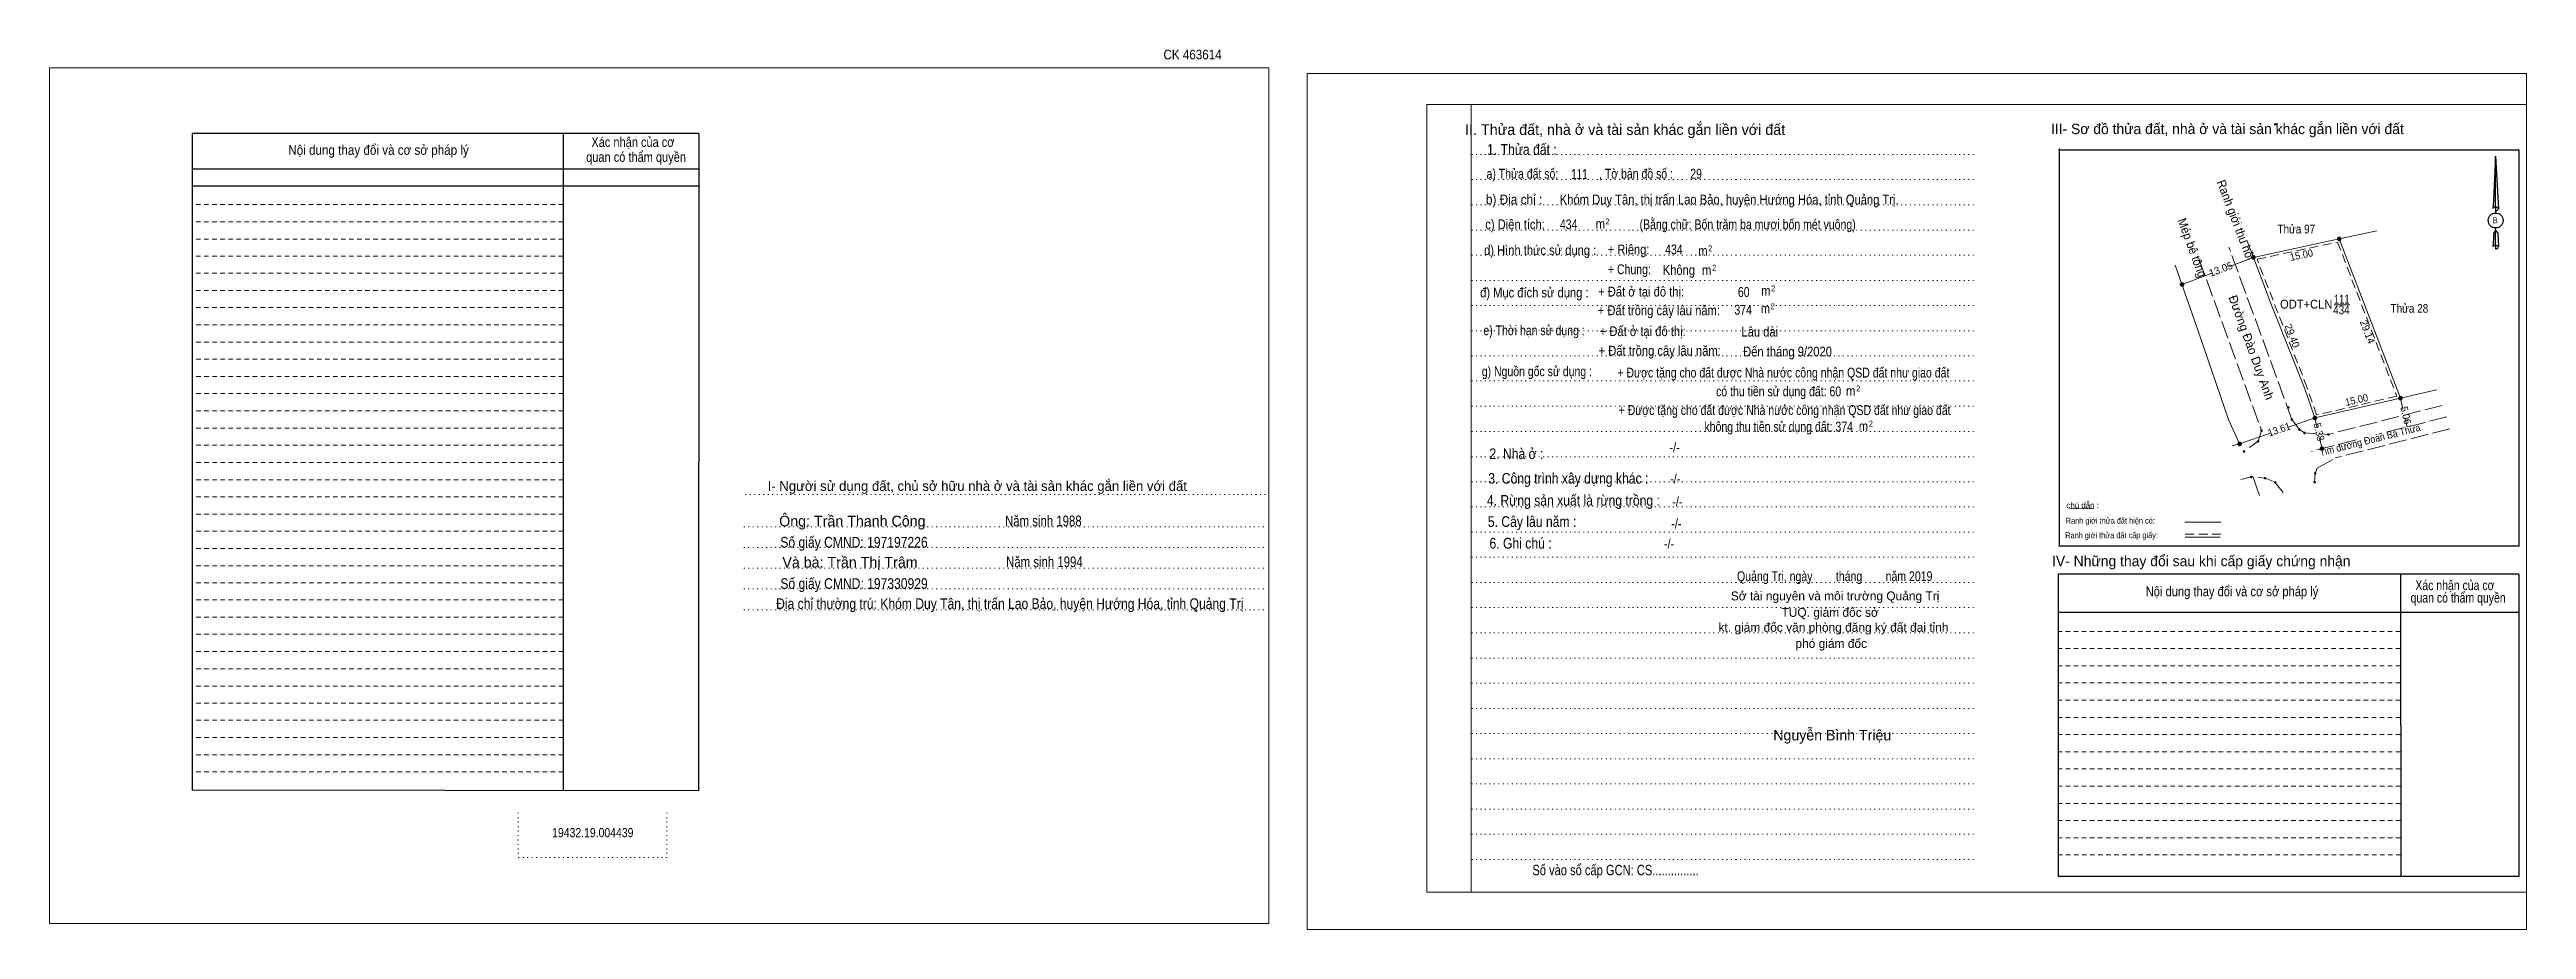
# Model space of a CAD drawing. Header units: metres. Extents: x 534849 to 535830, y 1837099 to 1837640.
# Drawn here: x 534848.9 to 535272.4, y 1837467 to 1837617.4 of the extents above; entities that cross this region are included whole.
import ezdxf
from ezdxf.enums import TextEntityAlignment as Align

# ---------------------------------------------------------------- set-up
doc = ezdxf.new("R2010")
doc.units = ezdxf.units.M
doc.header["$LTSCALE"] = 0.51
doc.header["$PDMODE"] = 32
doc.header["$PDSIZE"] = 0.255
for name, pattern in [('DOTTED', [1.5, 0.3, -1.2]), ('LONG_DASHED', [7.5, 6, -1.5]), ('MEDIUM_DASHED', [4.5, 3, -1.5]), ('SHORT_DASHED', [2.7, 1.5, -1.2])]:
    doc.linetypes.add(name, pattern=pattern)
for name, color, linetype, lineweight in [('1', 7, 'Continuous', 13), ('10', 7, 'Continuous', 13), ('14', 7, 'LONG_DASHED', 13), ('18', 7, 'Continuous', 25), ('2', 7, 'LONG_DASHED', 13), ('28', 7, 'Continuous', 25), ('55', 7, 'Continuous', 13)]:
    doc.layers.add(name, color=color, linetype=linetype, lineweight=lineweight)
for name, color, linetype in [('13', 7, 'Continuous'), ('40', 7, 'Continuous'), ('8', 7, 'Continuous'), ('9', 7, 'Continuous')]:
    doc.layers.add(name, color=color, linetype=linetype)

msp = doc.modelspace()

# ---------------------------------------------------------------- texts
at = {"layer": '10'}
for s, height, p in [('TUQ. giám đốc sở', 1.524, (535153.34, 1837520.46)), ('kt. giám đốc văn phòng đăng ký đất đai tỉnh', 1.524, (535153.92, 1837517.9)), ('phó giám đốc', 1.524, (535153.53, 1837515.14)), ('Nguyễn Bình Triệu', 1.808, (535153.705, 1837499.34))]:
    msp.add_text(s, height=height, dxfattribs=at).set_placement(p, align=Align.CENTER)
at = {"layer": '13', "width": 0.8}
for s, p in [('+ Được tặng cho đất được Nhà nước công nhận QSD đất như giao đất', (535145.345, 1837561.35)), ('+ Được tặng cho đất được Nhà nước công nhận QSD đất như giao đất', (535145.555, 1837554.95)), ('có thu tiền sử dụng đất: 60', (535144.535, 1837558.15)), ('không thu tiền sử dụng đất: 374', (535144.55, 1837552.12))]:
    msp.add_text(s, height=1.68, dxfattribs=at).set_placement(p, align=Align.CENTER)
at = {"layer": '14'}
for s, height, rotation, width, p in [('Ranh giới thu hồi', 1.5, 290.879, 0.95, (535221.9776, 1837587.9973)), ('Mép bê tông', 1.5, 290.013, 0.95, (535214.525, 1837583.2766)), ('15.00', 1.25, 12.081, 0.95, (535234.0392, 1837581.6886)), ('15.00', 1.249, 13.063, 0.95, (535243.4788, 1837556.9229)), ('5.06', 1.25, 283.106, 0.95, (535251.16, 1837554.7467)), ('13.61', 1.25, 19.034, 0.95, (535230.2963, 1837551.8804)), ('5.38', 1.25, 283.106, 0.95, (535236.3153, 1837551.9167)), ('Tim đường Đoàn Bá Thừa', 1.25, 14.293, 0.9, (535245.7657, 1837550.0938))]:
    msp.add_text(s, height=height, rotation=rotation, dxfattribs=dict(at, width=width)).set_placement(p, align=Align.CENTER)
for s, width, p in [('Thửa 97', 0.85, (535233.035, 1837585.97)), ('ODT+CLN', 0.95, (535234.73, 1837573.14)), ('434', 0.85, (535240.745, 1837572.15)), ('111', 0.8, (535240.8, 1837573.99)), ('Thửa 28', 0.85, (535252.365, 1837572.42))]:
    msp.add_text(s, height=1.5, dxfattribs=dict(at, width=width)).set_placement(p, align=Align.CENTER)
for s, height, rotation, p in [('13.05', 1.25, 20.823, (535220.3528, 1837579.2799)), ('Đường Đào Duy Anh', 1.5, 290.02, (535224.6389, 1837566.2318)), ('29.40', 1.25, 290.969, (535231.7463, 1837568.2587)), ('29.14', 1.249, 291.035, (535244.6086, 1837568.9392))]:
    msp.add_text(s, height=height, rotation=rotation, dxfattribs=at).set_placement(p, align=Align.CENTER)
at = {"layer": '18'}
for s, height, p in [('II. Thửa đất, nhà ở và tài sản khác gắn liền với đất', 1.828, (535118.295, 1837602.81)), ('Sở tài nguyên và môi trường Quảng Trị', 1.524, (535154.19, 1837523.27))]:
    msp.add_text(s, height=height, dxfattribs=at).set_placement(p, align=Align.CENTER)
for s, height, width, p in [('1. Thửa đất :', 1.828, 0.85, (535100.645, 1837599.41)), ('a) Thửa đất số:              , Tờ bản đồ số : ', 1.676, 0.8, (535110.785, 1837595.34)), ('29', 1.68, 0.8, (535130.425, 1837595.34)), ('b) Địa chỉ : ', 1.676, 0.9, (535099.59, 1837590.95)), ('Khóm Duy Tân, thị trấn Lao Bảo, huyện Hướng Hóa, tỉnh Quảng Trị.', 1.683, 0.85, (535136.09, 1837590.93)), ('c) Diện tích: ', 1.679, 0.85, (535099.74, 1837586.69)), ('434', 1.68, 0.8, (535108.64, 1837586.69)), (' m', 1.676, 0.85, (535113.79, 1837586.77)), ('2', 1.016, 0.75, (535115.3, 1837587.51)), ('(Bằng chữ: Bốn trăm ba mươi bốn mét vuông)', 1.68, 0.8, (535139.235, 1837586.69)), ('B', 1.016, 0.9, (535267.035, 1837587.72)), ('d) Hình thức sử dụng :', 1.676, 0.85, (535103.765, 1837582.28)), ('+ Riêng: ', 1.676, 0.85, (535119.15, 1837582.4)), ('434', 1.68, 0.8, (535126.63, 1837582.4)), (' m', 1.676, 0.85, (535131.33, 1837582.17)), ('2', 1.016, 0.75, (535132.84, 1837582.91)), ('       + Chung:', 1.676, 0.8, (535117.28, 1837579.01)), ('Không', 1.676, 0.85, (535127.48, 1837578.9)), (' m', 1.676, 0.85, (535131.97, 1837578.87)), ('2', 1.016, 0.75, (535133.52, 1837579.61)), ('đ) Mục đích sử dụng :', 1.676, 0.85, (535102.775, 1837575.04)), ('+ Đất trồng cây lâu năm:', 1.683, 0.85, (535124.055, 1837572)), ('+ Đất ở tại đô thị:', 1.683, 0.85, (535121.025, 1837575.19)), ('374', 1.68, 0.8, (535138.47, 1837572.09)), ('60', 1.68, 0.8, (535138.57, 1837575.13)), (' m', 1.676, 0.85, (535142.01, 1837572.3)), (' m', 1.676, 0.85, (535142.08, 1837575.34)), ('2', 1.016, 0.75, (535143.52, 1837573.03)), ('2', 1.016, 0.75, (535143.6, 1837576.08)), ('e) Thời hạn sử dụng :', 1.676, 0.8, (535102.72, 1837568.58)), ('+ Đất ở tại đô thị:', 1.683, 0.85, (535121.305, 1837568.43)), ('Lâu dài', 1.679, 0.85, (535141.32, 1837568.35)), ('+ Đất trồng cây lâu năm:', 1.683, 0.85, (535124.205, 1837565.1)), ('Đến tháng 9/2020', 1.68, 0.85, (535146.055, 1837564.95)), ('g) Nguồn gốc sử dụng :', 1.676, 0.8, (535103.21, 1837561.58)), (' m', 1.676, 0.85, (535156.59, 1837558.23)), ('2', 1.016, 0.75, (535158.14, 1837558.97)), (' m', 1.676, 0.85, (535158.76, 1837552.2)), ('2', 1.016, 0.75, (535160.31, 1837552.94)), ('2. Nhà ở :', 1.828, 0.85, (535099.7, 1837547.41)), ('3. Công trình xây dựng khác :', 1.828, 0.85, (535108.58, 1837543.21)), ('4. Rừng sản xuất là rừng trồng :', 1.828, 0.85, (535109.45, 1837539.44)), ('5. Cây lâu năm :', 1.828, 0.85, (535102.385, 1837535.82)), ('6. Ghi chú :', 1.828, 0.85, (535100.415, 1837532.12)), ('Quảng Trị, ngày        tháng        năm 2019', 1.682, 0.8, (535154.125, 1837526.56)), ('19432.19.004439', 1.57, 0.85, (534941.81, 1837482.8)), ('Số vào sổ cấp GCN: CS...............', 1.777, 0.8, (535116.645, 1837476.3))]:
    msp.add_text(s, height=height, dxfattribs=dict(at, width=width)).set_placement(p, align=Align.CENTER)
at = {"layer": '2'}
for s, width, p in [('Xác nhận của cơ', 0.85, (534948.675, 1837600.76)), ('Xác nhận của cơ', 0.85, (534948.675, 1837600.76)), ('Nội dung thay đổi và cơ sở pháp lý', 0.9, (534905.185, 1837599.41)), ('Nội dung thay đổi và cơ sở pháp lý', 0.9, (534905.185, 1837599.41)), (' quan có thẩm quyền', 0.85, (534948.945, 1837598.21)), (' quan có thẩm quyền', 0.85, (534948.945, 1837598.21))]:
    msp.add_text(s, height=1.656, dxfattribs=dict(at, width=width)).set_placement(p, align=Align.CENTER)
at = {"layer": '28'}
for s, height, p in [('III- Sơ đồ thửa đất, nhà ở và tài sản khác gắn liền với đất', 1.778, (535221.25, 1837602.95)), ('I- Người sử dụng đất, chủ sở hữu nhà ở và tài sản khác gắn liền với đất', 1.679, (535007.545, 1837541.98)), ('IV- Những thay đổi sau khi cấp giấy chứng nhận', 1.778, (535216.79, 1837529.11))]:
    msp.add_text(s, height=height, dxfattribs=at).set_placement(p, align=Align.CENTER)
for s, height, width, p in [('-/-', 1.676, 0.85, (535126.755, 1837548.57)), ('-/-', 1.676, 0.85, (535126.865, 1837543.23)), ('-/-', 1.676, 0.85, (535127.225, 1837539.3)), ('Năm sinh 1988', 1.82, 0.8, (535018.835, 1837535.94)), ('-/-', 1.676, 0.85, (535127.055, 1837535.57)), ('Số giấy CMND: 197197226', 1.82, 0.85, (534986.47, 1837532.3)), ('Năm sinh 1994', 1.82, 0.8, (535019.015, 1837528.95)), ('-/-', 1.676, 0.85, (535125.805, 1837532.11)), ('Số giấy CMND: 197330929', 1.82, 0.85, (534986.475, 1837525.24)), ('Xác nhận của cơ', 1.676, 0.8, (535260.15, 1837525.02)), ('Địa chỉ thường trú: Khóm Duy Tân, thị trấn Lao Bảo, huyện Hướng Hóa, tỉnh Quảng Trị', 1.82, 0.85, (535013.095, 1837521.8)), ('Nội dung thay đổi và cơ sở pháp lý', 1.676, 0.85, (535222.045, 1837523.97)), (' quan có thẩm quyền', 1.676, 0.8, (535260.45, 1837522.89))]:
    msp.add_text(s, height=height, dxfattribs=dict(at, width=width)).set_placement(p, align=Align.CENTER)
at = {"layer": '40', "width": 0.9}
msp.add_text('CK 463614', height=1.652, dxfattribs=at).set_placement((535044.345, 1837615.72), align=Align.CENTER)
at = {"layer": '55'}
msp.add_text('chú dẫn :', height=1.012, rotation=359.974, dxfattribs=at).set_placement((535196.5098, 1837539.0185), align=Align.CENTER)
at = {"layer": '55', "width": 0.9}
for s, p in [('Ranh giới thửa đất cấp giấy:', (535201.4588, 1837533.8974)), ('Ranh giới thửa đất hiện có:', (535201.2388, 1837536.3868))]:
    msp.add_text(s, height=1.012, rotation=0.135, dxfattribs=at).set_placement(p, align=Align.CENTER)
at = {"layer": '8', "width": 0.75}
msp.add_text('111', height=1.68, dxfattribs=at).set_placement((535110.48, 1837595.28), align=Align.CENTER)
at = {"layer": '9'}
for s, p in [('Ông: Trần Thanh Công', (534986.185, 1837535.92)), ('Và bà: Trần Thị Trâm', (534985.785, 1837528.87))]:
    msp.add_text(s, height=1.82, dxfattribs=at).set_placement(p, align=Align.CENTER)

# ---------------------------------------------------------------- hatches: boundary and pattern name
at = {"layer": '14'}
for points in [[(535226, 1837581.89, 1), (535225.4, 1837581.89, 1)], [(535240.67, 1837585.03, 1), (535240.07, 1837585.03, 1)], [(535213.8, 1837577.25, 1), (535213.2, 1837577.25, 1)], [(535251.13, 1837557.83, 1), (535250.53, 1837557.83, 1)], [(535236.52, 1837554.44, 1), (535235.92, 1837554.44, 1)], [(535223.65, 1837550, 1), (535223.05, 1837550, 1)], [(535237.74, 1837549.2, 1), (535237.14, 1837549.2, 1)]]:
    msp.add_hatch(color=256, dxfattribs=at).paths.add_polyline_path(points)

# ---------------------------------------------------------------- linework, layer by layer
at = {"layer": '1'}
for p, q in [((535084.37, 1837608.01), (535272.38, 1837608.01)), ((535084.37, 1837608.01), (535084.37, 1837473.42)), ((535272.38, 1837608.01), (535272.38, 1837472.29)), ((535084.37, 1837473.42), (535272.38, 1837473.42))]:
    msp.add_line(p, q, dxfattribs=at)
at = {"layer": '1', "linetype": 'DOTTED'}
for p, q in [((535091.98, 1837608.01), (535091.98, 1837473.42)), ((535091.98, 1837608.01), (535091.98, 1837473.42)), ((535092.04, 1837599.48), (535177.93, 1837599.48)), ((535092.04, 1837595.18), (535177.93, 1837595.18)), ((535092.04, 1837590.87), (535177.93, 1837590.87)), ((535092.04, 1837586.56), (535177.93, 1837586.56)), ((535092.04, 1837582.26), (535177.93, 1837582.26)), ((535092.04, 1837577.95), (535177.93, 1837577.95)), ((535092.04, 1837573.64), (535177.93, 1837573.64)), ((535092.04, 1837569.36), (535177.93, 1837569.36)), ((535092.04, 1837565.04), (535177.93, 1837565.04)), ((535092.04, 1837560.76), (535177.93, 1837560.76)), ((535092.04, 1837556.44), (535177.93, 1837556.44)), ((535092.04, 1837552.14), (535177.93, 1837552.14)), ((535092.04, 1837547.82), (535177.93, 1837547.82)), ((535092.04, 1837543.55), (535177.93, 1837543.55)), ((534967.9, 1837541.35), (535057.34, 1837541.35)), ((535092.04, 1837539.24), (535177.93, 1837539.24)), ((534967.63, 1837535.86), (535057.04, 1837535.86)), ((535092.04, 1837534.94), (535177.93, 1837534.94)), ((534967.63, 1837532.31), (535057.04, 1837532.31)), ((535092.04, 1837530.63), (535177.93, 1837530.63)), ((534967.63, 1837528.77), (535057.04, 1837528.77)), ((534967.63, 1837525.22), (535057.04, 1837525.22)), ((535092.04, 1837526.33), (535177.93, 1837526.33)), ((534967.63, 1837521.64), (535057.04, 1837521.64)), ((535092.04, 1837522.05), (535177.93, 1837522.05)), ((535092.04, 1837517.74), (535177.93, 1837517.74)), ((535092.04, 1837513.42), (535177.93, 1837513.42)), ((535092.04, 1837509.12), (535177.93, 1837509.12)), ((535092.04, 1837504.82), (535177.93, 1837504.82)), ((535092.04, 1837500.51), (535177.93, 1837500.51)), ((535092.04, 1837496.2), (535177.93, 1837496.2)), ((535092.04, 1837491.9), (535177.93, 1837491.9)), ((534929.08, 1837486.99), (534929.08, 1837479.36)), ((534954.46, 1837486.99), (534954.46, 1837479.36)), ((535092.04, 1837487.62), (535177.93, 1837487.62)), ((535092.04, 1837483.3), (535177.93, 1837483.3)), ((534929.08, 1837479.36), (534954.46, 1837479.36)), ((535092.04, 1837479), (535177.93, 1837479))]:
    msp.add_line(p, q, dxfattribs=at)
at = {"layer": '1'}
for points in [[(534848.94, 1837468.04), (535057.38, 1837468.04), (535057.38, 1837614.3), (534848.94, 1837614.3)], [(534848.94, 1837614.3), (535057.38, 1837614.3), (535057.38, 1837468.04), (534848.94, 1837468.04)], [(534848.94, 1837468.04), (535057.38, 1837468.04), (535057.38, 1837614.3), (534848.94, 1837614.3)], [(535063.94, 1837467.04), (535272.38, 1837467.04), (535272.38, 1837613.29), (535063.94, 1837613.29)], [(535091.98, 1837608.01), (535272.38, 1837608.01), (535272.38, 1837473.42), (535091.98, 1837473.42)]]:
    msp.add_lwpolyline(points, close=True, dxfattribs=at)
at = {"layer": '14', "linetype": 'Continuous'}
for p, q in [((535240.37, 1837585.03), (535246.79, 1837586.4)), ((535221.61, 1837580.33), (535225.7, 1837581.89)), ((535224.59, 1837584.8), (535225.7, 1837581.89)), ((535213.5, 1837577.25), (535218.59, 1837579.19)), ((535239.49, 1837573.8), (535242.18, 1837573.8)), ((535236.22, 1837554.44), (535250.83, 1837557.83)), ((535250.83, 1837557.83), (535256.98, 1837559.25)), ((535251.27, 1837555.93), (535250.83, 1837557.83)), ((535223.35, 1837550), (535228.62, 1837551.82)), ((535231.55, 1837552.83), (535236.22, 1837554.44)), ((535236.56, 1837552.95), (535236.22, 1837554.44)), ((535251.97, 1837552.9), (535251.61, 1837554.44)), ((535223.35, 1837550), (535222.07, 1837549.67)), ((535237.44, 1837549.2), (535237.02, 1837550.99)), ((535223.55, 1837543.91), (535225.61, 1837544.45)), ((535226.76, 1837541.18), (535225.61, 1837544.45)), ((535236.27, 1837544.99), (535236.58, 1837545.88))]:
    msp.add_line(p, q, dxfattribs=at)
at = {"layer": '14'}
for p, q in [((535216.36, 1837581.72), (535227.09, 1837552.26)), ((535232.27, 1837554.18), (535221.51, 1837583.65)), ((535257.95, 1837556.58), (535238.51, 1837551.63)), ((535227.09, 1837552.26), (535226.51, 1837550.45)), ((535236.41, 1837551.75), (535234.42, 1837551.88)), ((535259.27, 1837552.6), (535239.7, 1837547.61)), ((535258.78, 1837554.64), (535247.09, 1837551.66)), ((535226.51, 1837550.45), (535225.05, 1837549.41)), ((535243.24, 1837550.68), (535235.61, 1837548.73)), ((535236.58, 1837545.88), (535239.7, 1837547.61)), ((535238.51, 1837551.63), (535237.19, 1837551.71)), ((535227.7, 1837544.16), (535226.5, 1837544.28)), ((535229.42, 1837543.43), (535230.8, 1837541.72)), ((535236.17, 1837543.5), (535236.27, 1837544.99))]:
    msp.add_line(p, q, dxfattribs=at)
at = {"layer": '14', "linetype": 'MEDIUM_DASHED'}
msp.add_line((535227.7, 1837544.16), (535229.42, 1837543.43), dxfattribs=at)
at = {"layer": '14', "linetype": 'Continuous'}
for points in [[(535225.7, 1837581.89), (535240.37, 1837585.03), (535250.83, 1837557.83)], [(535236.22, 1837554.44), (535234.48, 1837559.44), (535228.9, 1837573.46), (535225.7, 1837581.89)], [(535223.35, 1837550), (535221.47, 1837554.2), (535216.56, 1837568.48), (535212.35, 1837580.57)]]:
    msp.add_lwpolyline(points, dxfattribs=at)
at = {"layer": '14', "linetype": 'MEDIUM_DASHED'}
msp.add_lwpolyline([(535240.08, 1837584.5), (535250.21, 1837558.16), (535236.51, 1837554.96), (535234.9, 1837559.6), (535226.32, 1837581.56)], close=True, dxfattribs=at)
at = {"layer": '14'}
msp.add_lwpolyline([(535234.42, 1837551.88), (535233.58, 1837552.45), (535232.27, 1837554.18)], dxfattribs=at)
for centre in [(535225.7, 1837581.89), (535225.7, 1837581.89), (535240.37, 1837585.03), (535240.37, 1837585.03), (535213.5, 1837577.25), (535213.5, 1837577.25), (535250.83, 1837557.83), (535236.22, 1837554.44), (535223.35, 1837550), (535223.35, 1837550), (535237.44, 1837549.2)]:
    msp.add_circle(centre, 0.3, dxfattribs=at)
for p in [(535231.67, 1837556.25), (535227.09, 1837552.26), (535232.27, 1837554.18), (535233.58, 1837552.45), (535234.43, 1837551.88), (535238.51, 1837551.63), (535224.1, 1837548.73), (535226.51, 1837550.45), (535225.33, 1837544.37), (535227.69, 1837544.16), (535229.42, 1837543.43), (535236.17, 1837543.49), (535236.27, 1837544.99)]:
    msp.add_point(p, dxfattribs=at)
at = {"layer": '18'}
for p, q in [((535267.09, 1837599.17), (535267.59, 1837590.2)), ((535267.09, 1837599.17), (535267.59, 1837590.2)), ((535267.09, 1837599.17), (535267.59, 1837590.2)), ((535266.73, 1837591.61), (535266.63, 1837590.21)), ((535267.09, 1837590.49), (535267.09, 1837590.14)), ((535267.09, 1837590.14), (535267.09, 1837589.88)), ((535267.09, 1837589.88), (535267.09, 1837589.54)), ((535267.09, 1837589.88), (535267.09, 1837589.54)), ((535267.09, 1837589.88), (535267.09, 1837589.54)), ((535267.59, 1837590.2), (535267.59, 1837590.21)), ((535267.09, 1837586.5), (535267.09, 1837586.91)), ((535267.09, 1837586.5), (535267.09, 1837586.91)), ((535267.09, 1837586.5), (535267.09, 1837586.91)), ((535267.09, 1837586.5), (535267.48, 1837586.02)), ((535267.09, 1837586.5), (535267.48, 1837586.02)), ((535267.09, 1837586.5), (535267.48, 1837586.02)), ((535267.48, 1837586.02), (535267.59, 1837583.66)), ((535267.48, 1837586.02), (535267.59, 1837583.66)), ((535267.48, 1837586.02), (535267.59, 1837583.66)), ((535267.09, 1837583.96), (535267.09, 1837583.65)), ((535267.09, 1837583.65), (535267.09, 1837583.36)), ((535267.59, 1837583.66), (535267.59, 1837583.7))]:
    msp.add_line(p, q, dxfattribs=at)
for points in [[(535267.09, 1837590.49), (535267.09, 1837599.17), (535266.73, 1837591.61)], [(535267.09, 1837583.96), (535267.09, 1837586.5), (535266.76, 1837586.02), (535266.73, 1837585.07), (535266.63, 1837583.7)]]:
    msp.add_lwpolyline(points, dxfattribs=at)
for centre, start_param, end_param in [((535267.1144, 1837590.156), 1.57079633, 3.07445202), ((535267.1144, 1837590.156), 0.06714063, 1.57079633), ((535267.1144, 1837590.156), 4.71238898, 6.28318531), ((535267.1144, 1837583.6345), 2.49106941, 3.07427841), ((535267.1144, 1837583.6345), 1.57079633, 2.49106941), ((535267.1144, 1837583.6345), 0.06714063, 1.57079633), ((535267.1144, 1837583.6345), 4.71238898, 6.28318531)]:
    msp.add_ellipse(centre, major_axis=(0.4607, 0), ratio=0.655448, start_param=start_param, end_param=end_param, dxfattribs=at)
msp.add_ellipse((535267.1139, 1837588.1871), major_axis=(0, 1.2778), ratio=0.983453, dxfattribs=at)
at = {"layer": '2', "linetype": 'Continuous', "lineweight": 25}
for p, q in [((534959.92, 1837603.08), (534873.31, 1837603.08)), ((534873.31, 1837603.08), (534873.31, 1837490.84)), ((534936.73, 1837603.08), (534936.75, 1837490.75)), ((534959.92, 1837596.97), (534873.44, 1837596.97)), ((534959.92, 1837594.04), (534873.44, 1837594.04))]:
    msp.add_line(p, q, dxfattribs=at)
at = {"layer": '2', "linetype": 'SHORT_DASHED'}
for p, q in [((534936.73, 1837590.93), (534873.29, 1837590.93)), ((534936.73, 1837587.97), (534873.29, 1837587.97)), ((534936.73, 1837587.97), (534873.31, 1837587.97)), ((534936.73, 1837585.01), (534873.31, 1837585.01)), ((534936.73, 1837582.08), (534873.31, 1837582.08)), ((534936.73, 1837579.16), (534873.31, 1837579.16)), ((534936.73, 1837576.22), (534873.31, 1837576.22)), ((534936.73, 1837573.3), (534873.31, 1837573.3)), ((534936.75, 1837570.35), (534873.31, 1837570.35)), ((534936.75, 1837567.41), (534873.31, 1837567.41)), ((534936.75, 1837564.47), (534873.31, 1837564.47)), ((534936.75, 1837561.55), (534873.31, 1837561.55)), ((534936.75, 1837558.61), (534873.31, 1837558.61)), ((534936.75, 1837555.66), (534873.31, 1837555.66)), ((534936.75, 1837552.7), (534873.31, 1837552.7)), ((534936.75, 1837549.79), (534873.31, 1837549.79)), ((534936.75, 1837546.82), (534873.31, 1837546.82)), ((534936.75, 1837543.89), (534873.31, 1837543.89)), ((534936.75, 1837540.98), (534873.31, 1837540.98)), ((534936.75, 1837538.02), (534873.31, 1837538.02)), ((534936.75, 1837535.09), (534873.31, 1837535.09)), ((534936.75, 1837532.14), (534873.31, 1837532.14)), ((534936.75, 1837529.19), (534873.31, 1837529.19)), ((534936.75, 1837526.27), (534873.31, 1837526.27)), ((534936.75, 1837523.34), (534873.31, 1837523.34)), ((534936.75, 1837520.4), (534873.31, 1837520.4)), ((534936.75, 1837517.47), (534873.31, 1837517.47)), ((534936.75, 1837514.52), (534873.31, 1837514.52)), ((535250.82, 1837515.03), (535192.34, 1837515.03)), ((534936.75, 1837511.6), (534873.31, 1837511.6)), ((535250.82, 1837512.1), (535192.34, 1837512.1)), ((534936.75, 1837508.63), (534873.31, 1837508.63)), ((534936.75, 1837505.71), (534873.31, 1837505.71)), ((535250.82, 1837509.16), (535192.34, 1837509.16)), ((535250.82, 1837506.2), (535192.34, 1837506.2)), ((534936.75, 1837502.79), (534873.31, 1837502.79)), ((535250.82, 1837503.27), (535192.34, 1837503.27)), ((534936.75, 1837499.83), (534873.31, 1837499.83)), ((534936.75, 1837496.88), (534873.31, 1837496.88)), ((535250.82, 1837500.34), (535192.34, 1837500.34)), ((535250.82, 1837497.4), (535192.34, 1837497.4)), ((534936.75, 1837493.95), (534873.31, 1837493.95)), ((535250.84, 1837494.47), (535192.34, 1837494.47)), ((535250.84, 1837491.52), (535192.34, 1837491.52)), ((535250.84, 1837488.58), (535192.34, 1837488.58)), ((535250.84, 1837485.65), (535192.34, 1837485.65)), ((535250.84, 1837482.72), (535192.34, 1837482.72)), ((535250.88, 1837479.78), (535192.34, 1837479.78))]:
    msp.add_line(p, q, dxfattribs=at)
at = {"layer": '2', "linetype": 'Continuous', "lineweight": 25}
msp.add_lwpolyline([(534959.92, 1837603.08), (534959.87, 1837490.72), (534873.31, 1837490.84)], dxfattribs=at)
at = {"layer": '28'}
for p, q in [((535192.47, 1837600.47), (535192.47, 1837532.76)), ((535271.14, 1837532.53), (535192.39, 1837532.53)), ((535250.82, 1837527.76), (535250.88, 1837476.09)), ((535271.07, 1837527.76), (535271.05, 1837476.09)), ((535271.05, 1837521.21), (535192.34, 1837521.21)), ((535271.05, 1837476.09), (535192.34, 1837476.09))]:
    msp.add_line(p, q, dxfattribs=at)
at = {"layer": '28', "linetype": 'SHORT_DASHED', "lineweight": 13}
msp.add_line((535250.82, 1837517.98), (535192.34, 1837517.98), dxfattribs=at)
at = {"layer": '28'}
for points in [[(535271.14, 1837532.53), (535271.14, 1837600.21), (535192.39, 1837600.21)], [(535271.07, 1837527.76), (535192.34, 1837527.76), (535192.34, 1837476.09)]]:
    msp.add_lwpolyline(points, dxfattribs=at)
msp.add_point((535229.44, 1837604.61), dxfattribs=at)
at = {"layer": '55'}
for p, q in [((535194.3, 1837538.92), (535198.43, 1837538.98)), ((535214, 1837536.62), (535220.2, 1837536.62)), ((535214.06, 1837534.09), (535220.01, 1837534.09)), ((535214.06, 1837534.09), (535220.01, 1837534.09))]:
    msp.add_line(p, q, dxfattribs=at)
at = {"layer": '55', "linetype": 'MEDIUM_DASHED'}
msp.add_line((535214.06, 1837534.56), (535220.16, 1837534.56), dxfattribs=at)

msp.set_redraw_order([(e.dxf.handle, doc.entitydb.next_handle()) for e in msp.query("TEXT MTEXT ATTDEF DIMENSION ARC_DIMENSION")])  # texts and dimensions are drawn at this point

doc.saveas('drawing.dxf')
